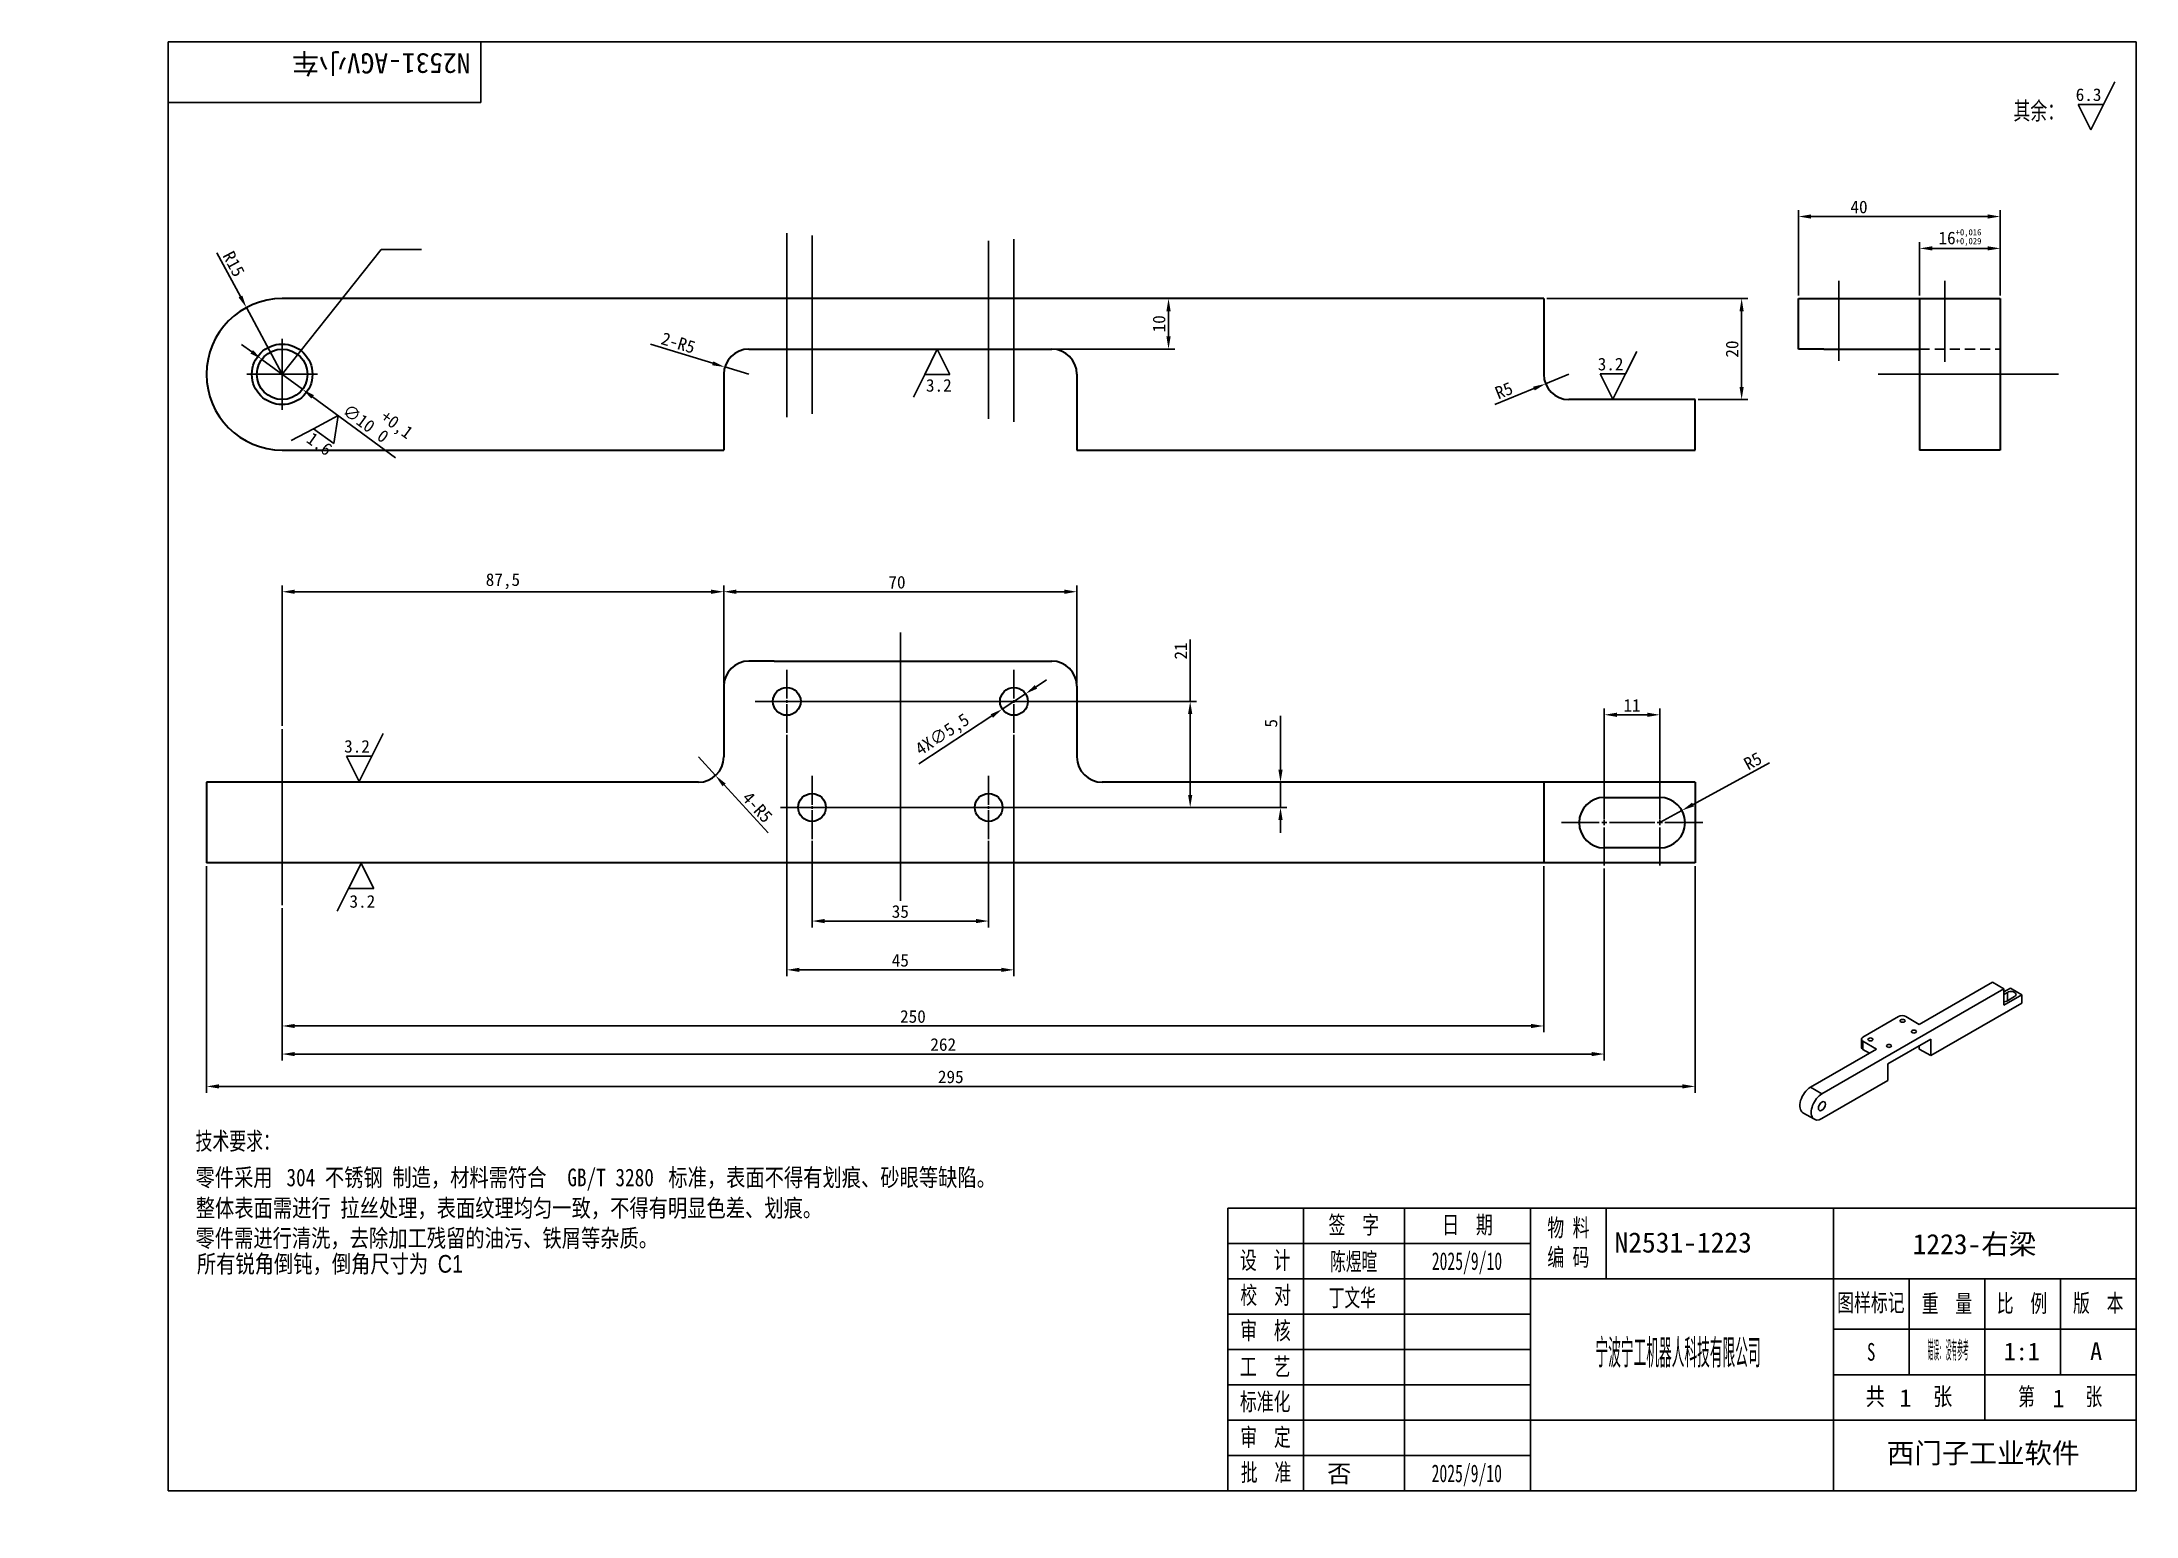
# Model space of a CAD drawing. Header units: millimetres. Extents: x 0 to 415, y 0 to 292.
import ezdxf
from ezdxf import colors
from ezdxf.entities.mleader import LeaderData, LeaderLine
from ezdxf.lldxf.tags import DXFTag
from ezdxf.math import Vec2, Vec3

# ---------------------------------------------------------------- set-up
doc = ezdxf.new("R2010")
doc.units = ezdxf.units.MM
doc.linetypes.add('JIS_02_2.0', pattern=[3, 2, -1])
for name, color, linetype in [('1223-右梁', 7, 'Continuous'), ('Default', 7, 'Continuous'), ('图框', 7, 'Continuous'), ('标注', 7, 'Continuous')]:
    doc.layers.add(name, color=color, linetype=linetype)
doc.styles.add('MtXpl_', font='SimSun.ttf')
doc.styles.add('SEACAD_Arial', font='arial.ttf', dxfattribs={"width": 0.8})
tags = doc.linetypes.add('CENTER2', pattern=[28.575, 19.05, -3.175, 3.175, -3.175]).pattern_tags.tags
tags[10:11] = [DXFTag(74, 4), DXFTag(75, 0), DXFTag(340, '0'), DXFTag(46, 0.0), DXFTag(50, 0.0), DXFTag(44, 0.0), DXFTag(45, 0.0)]
tags[8:9] = [DXFTag(74, 4), DXFTag(75, 0), DXFTag(340, '0'), DXFTag(46, 0.0), DXFTag(50, 0.0), DXFTag(44, 0.0), DXFTag(45, 0.0)]
tags[6:7] = [DXFTag(74, 4), DXFTag(75, 0), DXFTag(340, '0'), DXFTag(46, 0.0), DXFTag(50, 0.0), DXFTag(44, 0.0), DXFTag(45, 0.0)]
tags[4:5] = [DXFTag(74, 4), DXFTag(75, 0), DXFTag(340, '0'), DXFTag(46, 0.0), DXFTag(50, 0.0), DXFTag(44, 0.0), DXFTag(45, 0.0)]
doc.dimstyles.new('ISO-25', dxfattribs={"dimtxt": 2.5, "dimasz": 2.5, "dimexe": 1.25, "dimexo": 0.625, "dimtad": 1, "dimtxsty": 'Standard', "dimcen": 2.5, "dimadec": 0, "dimazin": 0, "dimtfac": 1, "dimtmove": 0, "dimatfit": 3, "dimfxl": 1, "dimarcsym": 0})

msp = doc.modelspace()

# ---------------------------------------------------------------- texts
at = {"color": 40, "true_color": 0xf8d731, "style": 'MtXpl_', "width": 0.8}
for s, p in [('零件采用 ', (30.446, 65.331)), ('304 ', (48.466, 65.331)), ('不锈钢 制造，材料需符合 ', (56.079, 65.331)), ('GB/T 3280 ', (104.133, 65.331)), ('标准，表面不得有划痕、砂眼等缺陷。', (124.136, 65.331)), ('整体表面需进行 拉丝处理，表面纹理均匀一致，不得有明显色差、划痕。', (30.499, 59.273)), ('零件需进行清洗，去除加工残留的油污、铁屑等杂质。', (30.445, 53.312))]:
    msp.add_text(s, height=3.5, dxfattribs=at).set_placement(p)
at = {"color": 40, "true_color": 0xf8d731, "insert": (30.718, 51.714), "char_height": 3.5, "width": 82.64748, "attachment_point": 1, "style": 'SEACAD_Arial'}
msp.add_mtext('{\\fSimSun|b0|i0|c134|p34;所有锐角倒钝，倒角尺寸为 }C1', dxfattribs=at)
at = {"layer": 'Default', "color": 4, "style": 'MtXpl_', "width": 0.7}
msp.add_text('其余：', height=3.5, dxfattribs=at).set_placement((390.701, 276.592))
at = {"layer": 'Default', "insert": (30.445, 76.041), "char_height": 3.5, "width": 19.56302, "attachment_point": 1, "style": 'SEACAD_Arial'}
msp.add_mtext('{\\f宋体|b0||i0||c0|p34;\\C7;\\H3.5;\\W0.7;技术要求：}', dxfattribs=at)
at = {"layer": '图框', "char_height": 3.5, "attachment_point": 5, "style": 'SEACAD_Arial'}
for s, insert, width in [('{\\f宋体|b0||i0||c0|p34;\\C7;\\H3.5;\\W0.7;签  字}', (259.965, 57.483), 19.96692), ('{\\f宋体|b0||i0||c0|p34;\\C7;\\H3.5;\\W0.7;日  期}', (282.498, 57.505), 25.04697), ('{\\f宋体|b0||i0||c0|p34;\\C7;\\H3.5;\\W0.7;物 料\\P}{\\f宋体|b0||i0||c0|p34;\\C7;\\H3.5;\\W0.7;编 码\\P}', (302.501, 54.027), 14.97053), ('{\\f宋体|b0||i0||c0|p34;\\C7;\\H3.5;\\W0.7;设  计}', (242.404, 50.493), 14.85119), ('{\\f宋体|b0||i0||c0|p34;\\C7;\\H3.5;\\W0.7;校  对}', (242.505, 43.562), 14.89547), ('{\\f宋体|b0||i0||c0|p34;\\C7;\\H3.5;\\W0.7;图样标记}', (362.443, 42.088), 14.83009), ('{\\f宋体|b0||i0||c0|p34;\\C7;\\H3.5;\\W0.7;重  量}', (377.504, 41.971), 14.90958), ('{\\f宋体|b0||i0||c0|p34;\\C7;\\H3.5;\\W0.7;比  例}', (392.387, 41.943), 14.95366), ('{\\f宋体|b0||i0||c0|p34;\\C7;\\H3.5;\\W0.7;版  本}', (407.496, 41.999), 15.0267), ('{\\f宋体|b0||i0||c0|p34;\\C7;\\H3.5;\\W0.7;审  核}', (242.466, 36.557), 14.97417), ('{\\f宋体|b0||i0||c0|p34;\\C7;\\H3.5;\\W0.7;S}', (362.499, 32.501), 14.99928), ('{\\f宋体|b0||i0||c0|p34;\\C7;\\H3.5;\\W0.7;工  艺}', (242.404, 29.474), 14.85119), ('{\\f宋体|b0||i0||c0|p34;\\C7;\\H3.5;\\W0.7;标准化}', (242.422, 22.476), 14.8165), ('{\\f宋体|b0||i0||c0|p34;\\C7;\\H3.5;\\W0.8;共     张}', (369.995, 23.503), 29.99971), ('{\\f宋体|b0||i0||c0|p34;\\C7;\\H3.5;\\W0.7;第      张}', (399.952, 23.47), 29.90382), ('{\\f宋体|b0||i0||c0|p34;\\C7;\\H3.5;\\W0.7;审  定}', (242.483, 15.442), 14.93948), ('{\\f宋体|b0||i0||c0|p34;\\C7;\\H3.5;\\W0.7;批  准}', (242.58, 8.472), 14.9364)]:
    msp.add_mtext(s, dxfattribs=dict(at, insert=insert, width=width))
at = {"layer": '图框', "insert": (384.684, 12.256), "char_height": 4, "width": 65.80738, "attachment_point": 5}
msp.add_mtext('{\\f宋体|b1||i0||c0|p34;\\C7;\\H4.;\\W1.;西门子工业软件}', dxfattribs=at)
at = {"layer": '标注', "color": 4}
for s, p in [('6.3', (403.026, 280.305)), ('3.2', (308.311, 226.938)), ('3.2', (175.193, 222.719)), ('3.2', (59.896, 151.223)), ('3.2', (60.953, 120.51))]:
    msp.add_text(s, height=2.5, dxfattribs=at).set_placement(p)
msp.add_text('1.6', height=2.5, rotation=324.5341, dxfattribs=at).set_placement((52.219, 212.84))

# ---------------------------------------------------------------- blocks, each defined once
blk = doc.blocks.new('SE2')
at = {"layer": '1223-右梁', "color": 7, "linetype": 'Continuous', "lineweight": 30}
for p, q in [((348.09, 231.16), (348.09, 241.16)), ((348.09, 241.16), (353.09, 241.16)), ((353.09, 241.16), (372.09, 241.16)), ((372.09, 241.16), (388.09, 241.16)), ((372.09, 241.16), (372.09, 211.16)), ((388.09, 241.16), (388.09, 211.16)), ((353.09, 231.16), (348.09, 231.16)), ((353.09, 231.16), (372.09, 231.16)), ((388.09, 211.16), (372.09, 211.16))]:
    blk.add_line(p, q, dxfattribs=at)
blk = doc.blocks.new('SE3')
at = {"layer": '1223-右梁', "color": 7, "linetype": 'Continuous'}
for p, q in [((295.22, 95.59), (259.16, 74.77)), ((292.96, 96.9), (278.46, 88.53)), ((292.96, 96.9), (295.22, 95.59)), ((296.5, 95.68), (295.22, 94.94)), ((295.22, 92.33), (295.22, 95.59)), ((296.5, 95.68), (298.76, 94.37)), ((280.73, 82.33), (298.76, 92.74)), ((295.22, 94.45), (295.93, 94.86)), ((298.76, 94.37), (295.22, 92.33)), ((297.34, 94.04), (295.79, 93.15)), ((295.93, 93.23), (295.93, 94.86)), ((298.76, 92.74), (298.76, 94.37)), ((267.29, 86), (274.36, 90.08)), ((275.78, 90.08), (278.46, 88.53)), ((269.98, 83.63), (256.9, 76.08)), ((267, 85.59), (267, 83.96)), ((267.29, 85.18), (269.98, 83.63)), ((267.29, 85.18), (267.29, 83.55)), ((267.29, 83.55), (268.57, 82.82)), ((272.24, 80.69), (280.73, 85.59)), ((278.46, 84.29), (278.46, 83.63)), ((278.46, 83.63), (280.73, 82.33)), ((280.73, 85.59), (280.73, 82.33)), ((272.24, 77.43), (272.24, 80.69)), ((256.9, 76.08), (259.16, 74.77)), ((259.16, 69.88), (272.24, 77.43)), ((255.4, 71.03), (257.66, 69.73))]:
    blk.add_line(p, q, dxfattribs=at)
for centre, major_axis, start_param, end_param in [((295.08, 93.55), (1, 0), 4.854286, 5.497787), ((296.64, 94.45), (-1, 0), 2.356194, 5.497787), ((275.07, 89.68), (1, 0), 0.785398, 2.356194), ((268, 85.59), (1, 0), 2.356194, 3.926991), ((268, 83.96), (1, 0), 3.141593, 3.926991), ((256.9, 73.63), (1.5, 2.6), 0.785398, 3.141593), ((259.16, 72.32), (1.5, 2.6), 0.785398, 3.926991)]:
    blk.add_ellipse(centre, major_axis=major_axis, ratio=0.57735, start_param=start_param, end_param=end_param, dxfattribs=at)
for centre, major_axis in [((275.14, 89.23), (0.5, 0)), ((277.4, 87.1), (0.5, 0)), ((268.78, 85.55), (0.5, 0)), ((272.45, 84.25), (0.5, 0)), ((259.16, 72.32), (-0.5, -0.866))]:
    blk.add_ellipse(centre, major_axis=major_axis, ratio=0.57735, dxfattribs=at)
blk = doc.blocks.new('_DOT')
at = {"color": 0}
blk.add_line((0, 0), (-1, 0), dxfattribs=at)
at = {"color": 0, "const_width": 0.333}
blk.add_lwpolyline([(-0.1665, 0, 1), (0.1665, 0, 1)], format="xyb", close=True, dxfattribs=at)
blk = doc.blocks.new('*D30')
at = {"color": 0, "lineweight": -2, "transparency": 16777216}
for p, q in [((41.58, 230.61), (39.57, 232.09)), ((43.59, 229.12), (51.64, 223.19)), ((70.05, 209.61), (53.65, 221.7))]:
    blk.add_line(p, q, dxfattribs=at)
at = {"color": 0, "lineweight": 30, "transparency": 16777216}
for points in [[(41.82, 230.94), (41.33, 230.27), (43.59, 229.12)], [(53.9, 222.04), (53.4, 221.37), (51.64, 223.19)]]:
    blk.add_solid(points, dxfattribs=at)
at = {"layer": 'Defpoints', "color": 0, "lineweight": 30, "transparency": 16777216}
for p in [(43.59, 229.12), (51.64, 223.19)]:
    blk.add_point(p, dxfattribs=at)
at = {"color": 0, "transparency": 16777216, "insert": (66.58, 216.83), "char_height": 2.5, "attachment_point": 5, "rotation": 323.5973}
blk.add_mtext('∅10\\S+0,1^  0;', dxfattribs=at)
blk = doc.blocks.new('*D31')
at = {"color": 0, "lineweight": -2, "transparency": 16777216}
for p, q in [((34.7, 250.25), (39.35, 241.58)), ((47.61, 226.16), (40.53, 239.38))]:
    blk.add_line(p, q, dxfattribs=at)
at = {"color": 0, "transparency": 16777216}
blk.add_solid([(39.71, 241.78), (38.98, 241.38), (40.53, 239.38)], dxfattribs=at)
at = {"layer": 'Defpoints', "color": 0, "transparency": 16777216}
for p in [(40.53, 239.38), (47.61, 226.16)]:
    blk.add_point(p, dxfattribs=at)
at = {"color": 0, "transparency": 16777216, "insert": (38.02, 248.02), "char_height": 2.5, "attachment_point": 5, "rotation": 298.1881}
blk.add_mtext('R15', dxfattribs=at)
blk = doc.blocks.new('*D32')
at = {"color": 0, "lineweight": -2, "transparency": 16777216}
for p, q in [((200.18, 241.16), (224.51, 241.16)), ((223.26, 233.66), (223.26, 238.66)), ((200.74, 231.16), (224.51, 231.16))]:
    blk.add_line(p, q, dxfattribs=at)
at = {"color": 0, "transparency": 16777216}
for points in [[(222.84, 238.66), (223.68, 238.66), (223.26, 241.16)], [(222.84, 233.66), (223.68, 233.66), (223.26, 231.16)]]:
    blk.add_solid(points, dxfattribs=at)
at = {"layer": 'Defpoints', "color": 0, "transparency": 16777216}
for p in [(199.55, 241.16), (223.26, 241.16), (200.11, 231.16)]:
    blk.add_point(p, dxfattribs=at)
at = {"color": 0, "transparency": 16777216, "insert": (221.39, 236.16), "char_height": 2.5, "attachment_point": 5, "rotation": 90}
blk.add_mtext('10', dxfattribs=at)
blk = doc.blocks.new('*D33')
at = {"color": 0, "lineweight": -2, "transparency": 16777216}
for p, q in [((152.61, 133.74), (152.61, 116.61)), ((187.61, 133.74), (187.61, 116.61)), ((155.11, 117.86), (185.11, 117.86))]:
    blk.add_line(p, q, dxfattribs=at)
at = {"color": 0, "transparency": 16777216}
for points in [[(155.11, 118.28), (155.11, 117.44), (152.61, 117.86)], [(185.11, 118.28), (185.11, 117.44), (187.61, 117.86)]]:
    blk.add_solid(points, dxfattribs=at)
at = {"layer": 'Defpoints', "color": 0, "transparency": 16777216}
for p in [(152.61, 134.36), (187.61, 134.36), (187.61, 117.86)]:
    blk.add_point(p, dxfattribs=at)
at = {"color": 0, "transparency": 16777216, "insert": (170.11, 119.74), "char_height": 2.5, "attachment_point": 5}
blk.add_mtext('35', dxfattribs=at)
blk = doc.blocks.new('*D34')
at = {"color": 0, "lineweight": -2, "transparency": 16777216}
for p, q in [((147.61, 154.74), (147.61, 106.95)), ((192.61, 154.74), (192.61, 106.95)), ((150.11, 108.2), (190.11, 108.2))]:
    blk.add_line(p, q, dxfattribs=at)
at = {"color": 0, "transparency": 16777216}
for points in [[(150.11, 108.61), (150.11, 107.78), (147.61, 108.2)], [(190.11, 108.61), (190.11, 107.78), (192.61, 108.2)]]:
    blk.add_solid(points, dxfattribs=at)
at = {"layer": 'Defpoints', "color": 0, "transparency": 16777216}
for p in [(147.61, 155.36), (192.61, 155.36), (192.61, 108.2)]:
    blk.add_point(p, dxfattribs=at)
at = {"color": 0, "transparency": 16777216, "insert": (170.11, 110.07), "char_height": 2.5, "attachment_point": 5}
blk.add_mtext('45', dxfattribs=at)
blk = doc.blocks.new('*D35')
at = {"color": 0, "lineweight": -2, "transparency": 16777216}
for p, q in [((348.09, 241.78), (348.09, 258.66)), ((350.59, 257.41), (385.59, 257.41)), ((388.09, 241.78), (388.09, 258.66))]:
    blk.add_line(p, q, dxfattribs=at)
at = {"color": 0, "transparency": 16777216}
for points in [[(350.59, 257.83), (350.59, 257), (348.09, 257.41)], [(385.59, 257.83), (385.59, 257), (388.09, 257.41)]]:
    blk.add_solid(points, dxfattribs=at)
at = {"layer": 'Defpoints', "color": 0, "transparency": 16777216}
for p in [(388.09, 257.41), (348.09, 241.16), (388.09, 241.16)]:
    blk.add_point(p, dxfattribs=at)
at = {"color": 0, "transparency": 16777216, "insert": (360.09, 259.29), "char_height": 2.5, "attachment_point": 5}
blk.add_mtext('40', dxfattribs=at)
blk = doc.blocks.new('*D36')
at = {"color": 0, "lineweight": -2, "transparency": 16777216}
for p, q in [((372.09, 241.78), (372.09, 252.35)), ((374.59, 251.1), (385.59, 251.1)), ((388.09, 241.78), (388.09, 252.35))]:
    blk.add_line(p, q, dxfattribs=at)
at = {"color": 0, "transparency": 16777216}
for points in [[(374.59, 251.52), (374.59, 250.69), (372.09, 251.1)], [(385.59, 251.52), (385.59, 250.69), (388.09, 251.1)]]:
    blk.add_solid(points, dxfattribs=at)
at = {"layer": 'Defpoints', "color": 0, "transparency": 16777216}
for p in [(388.09, 251.1), (372.09, 241.16), (388.09, 241.16)]:
    blk.add_point(p, dxfattribs=at)
at = {"color": 0, "transparency": 16777216, "insert": (380.09, 253.4), "char_height": 2.5, "attachment_point": 5}
blk.add_mtext('16{\\H1.25;\\S+0,016^ +0,029;}', dxfattribs=at)
blk = doc.blocks.new('*D37')
at = {"color": 0, "lineweight": -2, "transparency": 16777216}
for p, q in [((32.61, 128.74), (32.61, 83.86)), ((327.61, 128.74), (327.61, 83.86)), ((35.11, 85.11), (325.11, 85.11))]:
    blk.add_line(p, q, dxfattribs=at)
at = {"color": 0, "transparency": 16777216}
for points in [[(35.11, 85.53), (35.11, 84.7), (32.61, 85.11)], [(325.11, 85.53), (325.11, 84.7), (327.61, 85.11)]]:
    blk.add_solid(points, dxfattribs=at)
at = {"layer": 'Defpoints', "color": 0, "transparency": 16777216}
for p in [(32.61, 129.36), (327.61, 129.36), (327.61, 85.11)]:
    blk.add_point(p, dxfattribs=at)
at = {"color": 0, "transparency": 16777216, "insert": (180.11, 86.99), "char_height": 2.5, "attachment_point": 5}
blk.add_mtext('295', dxfattribs=at)
blk = doc.blocks.new('*D38')
at = {"color": 0, "lineweight": -2, "transparency": 16777216}
for p, q in [((194.91, 162.87), (190.32, 159.85)), ((197, 164.25), (199.09, 165.62)), ((173.81, 148.98), (188.23, 158.48))]:
    blk.add_line(p, q, dxfattribs=at)
at = {"color": 0, "transparency": 16777216}
for points in [[(196.77, 164.6), (197.23, 163.9), (194.91, 162.87)], [(188, 158.82), (188.46, 158.13), (190.32, 159.85)]]:
    blk.add_solid(points, dxfattribs=at)
at = {"layer": 'Defpoints', "color": 0, "transparency": 16777216}
for p in [(194.91, 162.87), (190.32, 159.85)]:
    blk.add_point(p, dxfattribs=at)
at = {"color": 0, "transparency": 16777216, "insert": (178.58, 154.62), "char_height": 2.5, "attachment_point": 5, "rotation": 33.3561}
blk.add_mtext('4X∅5,5', dxfattribs=at)
blk = doc.blocks.new('*D39')
at = {"color": 0, "lineweight": -2, "transparency": 16777216}
for p, q in [((245.45, 147.86), (245.45, 158.49)), ((210.74, 145.36), (246.7, 145.36)), ((245.45, 140.36), (245.45, 145.36)), ((191.74, 140.36), (246.7, 140.36)), ((245.45, 137.86), (245.45, 135.36))]:
    blk.add_line(p, q, dxfattribs=at)
at = {"color": 0, "transparency": 16777216}
for points in [[(245.03, 147.86), (245.87, 147.86), (245.45, 145.36)], [(245.03, 137.86), (245.87, 137.86), (245.45, 140.36)]]:
    blk.add_solid(points, dxfattribs=at)
at = {"layer": 'Defpoints', "color": 0, "transparency": 16777216}
for p in [(210.11, 145.36), (245.45, 145.36), (191.11, 140.36)]:
    blk.add_point(p, dxfattribs=at)
at = {"color": 0, "transparency": 16777216, "insert": (243.57, 157.03), "char_height": 2.5, "attachment_point": 5, "rotation": 90}
blk.add_mtext('5', dxfattribs=at)
blk = doc.blocks.new('*D40')
at = {"color": 0, "lineweight": -2, "transparency": 16777216}
for p, q in [((227.55, 161.36), (227.55, 173.65)), ((196.74, 161.36), (228.8, 161.36)), ((227.55, 142.86), (227.55, 158.86)), ((194.24, 140.36), (228.8, 140.36))]:
    blk.add_line(p, q, dxfattribs=at)
at = {"color": 0, "transparency": 16777216}
for points in [[(227.13, 158.86), (227.97, 158.86), (227.55, 161.36)], [(227.13, 142.86), (227.97, 142.86), (227.55, 140.36)]]:
    blk.add_solid(points, dxfattribs=at)
at = {"layer": 'Defpoints', "color": 0, "transparency": 16777216}
for p in [(196.11, 161.36), (193.61, 140.36), (227.55, 140.36)]:
    blk.add_point(p, dxfattribs=at)
at = {"color": 0, "transparency": 16777216, "insert": (225.68, 171.36), "char_height": 2.5, "attachment_point": 5, "rotation": 90}
blk.add_mtext('21', dxfattribs=at)
blk = doc.blocks.new('*D41')
at = {"color": 0, "lineweight": -2, "transparency": 16777216}
for p, q in [((309.61, 137.99), (309.61, 159.97)), ((312.11, 158.72), (318.11, 158.72)), ((320.61, 137.99), (320.61, 159.97))]:
    blk.add_line(p, q, dxfattribs=at)
at = {"color": 0, "transparency": 16777216}
for points in [[(312.11, 159.14), (312.11, 158.3), (309.61, 158.72)], [(318.11, 159.14), (318.11, 158.3), (320.61, 158.72)]]:
    blk.add_solid(points, dxfattribs=at)
at = {"layer": 'Defpoints', "color": 0, "transparency": 16777216}
for p in [(320.61, 158.72), (309.61, 137.36), (320.61, 137.36)]:
    blk.add_point(p, dxfattribs=at)
at = {"color": 0, "transparency": 16777216, "insert": (315.11, 160.59), "char_height": 2.5, "attachment_point": 5}
blk.add_mtext('11', dxfattribs=at)
blk = doc.blocks.new('*D42')
at = {"color": 0, "lineweight": -2, "transparency": 16777216}
for p, q in [((342.33, 149.2), (327.2, 140.95)), ((320.61, 137.36), (325, 139.76))]:
    blk.add_line(p, q, dxfattribs=at)
at = {"color": 0, "transparency": 16777216}
blk.add_solid([(327, 141.32), (327.4, 140.59), (325, 139.76)], dxfattribs=at)
at = {"layer": 'Defpoints', "color": 0, "transparency": 16777216}
for p in [(320.61, 137.36), (325, 139.76)]:
    blk.add_point(p, dxfattribs=at)
at = {"color": 0, "transparency": 16777216, "insert": (339.05, 149.55), "char_height": 2.5, "attachment_point": 5, "rotation": 28.5995}
blk.add_mtext('R5', dxfattribs=at)
blk = doc.blocks.new('*D43')
at = {"color": 0, "lineweight": -2, "transparency": 16777216}
for p, q in [((297.61, 128.74), (297.61, 95.83)), ((47.61, 120.39), (47.61, 95.83)), ((295.11, 97.08), (50.11, 97.08))]:
    blk.add_line(p, q, dxfattribs=at)
at = {"color": 0, "transparency": 16777216}
for points in [[(50.11, 97.49), (50.11, 96.66), (47.61, 97.08)], [(295.11, 97.49), (295.11, 96.66), (297.61, 97.08)]]:
    blk.add_solid(points, dxfattribs=at)
at = {"layer": 'Defpoints', "color": 0, "transparency": 16777216}
for p in [(297.61, 129.36), (47.61, 121.02), (47.61, 97.08)]:
    blk.add_point(p, dxfattribs=at)
at = {"color": 0, "transparency": 16777216, "insert": (172.61, 98.95), "char_height": 2.5, "attachment_point": 5}
blk.add_mtext('250', dxfattribs=at)
blk = doc.blocks.new('*D44')
at = {"color": 0, "lineweight": -2, "transparency": 16777216}
for p, q in [((298.24, 241.16), (338.08, 241.16)), ((336.83, 238.66), (336.83, 223.66)), ((328.24, 221.16), (338.08, 221.16))]:
    blk.add_line(p, q, dxfattribs=at)
at = {"color": 0, "transparency": 16777216}
for points in [[(336.41, 238.66), (337.24, 238.66), (336.83, 241.16)], [(336.41, 223.66), (337.24, 223.66), (336.83, 221.16)]]:
    blk.add_solid(points, dxfattribs=at)
at = {"layer": 'Defpoints', "color": 0, "transparency": 16777216}
for p in [(297.61, 241.16), (327.61, 221.16), (336.83, 221.16)]:
    blk.add_point(p, dxfattribs=at)
at = {"color": 0, "transparency": 16777216, "insert": (334.95, 231.16), "char_height": 2.5, "attachment_point": 5, "rotation": 90}
blk.add_mtext('20', dxfattribs=at)
blk = doc.blocks.new('*D45')
at = {"color": 0, "lineweight": -2, "transparency": 16777216}
for p, q in [((135.11, 164.99), (135.11, 184.34)), ((137.61, 183.09), (202.61, 183.09)), ((205.11, 164.99), (205.11, 184.34))]:
    blk.add_line(p, q, dxfattribs=at)
at = {"color": 0, "transparency": 16777216}
for points in [[(137.61, 183.51), (137.61, 182.67), (135.11, 183.09)], [(202.61, 183.51), (202.61, 182.67), (205.11, 183.09)]]:
    blk.add_solid(points, dxfattribs=at)
at = {"layer": 'Defpoints', "color": 0, "transparency": 16777216}
for p in [(205.11, 183.09), (135.11, 164.36), (205.11, 164.36)]:
    blk.add_point(p, dxfattribs=at)
at = {"color": 0, "transparency": 16777216, "insert": (169.45, 184.96), "char_height": 2.5, "attachment_point": 5}
blk.add_mtext('70', dxfattribs=at)
blk = doc.blocks.new('*D46')
at = {"color": 0, "lineweight": -2, "transparency": 16777216}
for p, q in [((47.61, 156.52), (47.61, 184.34)), ((132.61, 183.09), (50.11, 183.09)), ((135.11, 164.99), (135.11, 184.34))]:
    blk.add_line(p, q, dxfattribs=at)
at = {"color": 0, "transparency": 16777216}
for points in [[(50.11, 183.51), (50.11, 182.67), (47.61, 183.09)], [(132.61, 183.51), (132.61, 182.67), (135.11, 183.09)]]:
    blk.add_solid(points, dxfattribs=at)
at = {"layer": 'Defpoints', "color": 0, "transparency": 16777216}
for p in [(47.61, 183.09), (135.11, 164.36), (47.61, 155.89)]:
    blk.add_point(p, dxfattribs=at)
at = {"color": 0, "transparency": 16777216, "insert": (91.36, 185.17), "char_height": 2.5, "attachment_point": 5}
blk.add_mtext('87,5', dxfattribs=at)
blk = doc.blocks.new('*U47')
at = {"color": 0, "linetype": 'CENTER2', "transparency": 16777216}
for p, q in [((0, 0.55), (0, 6.25)), ((-6.25, 0), (-0.55, 0)), ((0.55, 0), (6.25, 0)), ((0, -6.25), (0, -0.55))]:
    blk.add_line(p, q, dxfattribs=at)
at = {"color": 0, "linetype": 'Continuous', "transparency": 16777216}
for p, q in [((-0.275, 0), (0.275, 0)), ((0, -0.275), (0, 0.275))]:
    blk.add_line(p, q, dxfattribs=at)
blk = doc.blocks.new('*U48')
at = {"color": 0, "linetype": 'CENTER2', "transparency": 16777216}
for p, q in [((0, 0.55), (0, 6.25)), ((-6.25, 0), (-0.55, 0)), ((0.55, 0), (6.25, 0)), ((0, -6.25), (0, -0.55))]:
    blk.add_line(p, q, dxfattribs=at)
at = {"color": 0, "linetype": 'Continuous', "transparency": 16777216}
for p, q in [((-0.275, 0), (0.275, 0)), ((0, -0.275), (0, 0.275))]:
    blk.add_line(p, q, dxfattribs=at)
blk = doc.blocks.new('*U49')
at = {"color": 0, "linetype": 'CENTER2', "transparency": 16777216}
for p, q in [((0, 0.55), (0, 6.25)), ((-6.25, 0), (-0.55, 0)), ((0.55, 0), (6.25, 0)), ((0, -6.25), (0, -0.55))]:
    blk.add_line(p, q, dxfattribs=at)
at = {"color": 0, "linetype": 'Continuous', "transparency": 16777216}
for p, q in [((-0.275, 0), (0.275, 0)), ((0, -0.275), (0, 0.275))]:
    blk.add_line(p, q, dxfattribs=at)
blk = doc.blocks.new('*U50')
at = {"color": 0, "linetype": 'CENTER2', "transparency": 16777216}
for p, q in [((0, 0.55), (0, 6.25)), ((-6.25, 0), (-0.55, 0)), ((0.55, 0), (6.25, 0)), ((0, -6.25), (0, -0.55))]:
    blk.add_line(p, q, dxfattribs=at)
at = {"color": 0, "linetype": 'Continuous', "transparency": 16777216}
for p, q in [((-0.275, 0), (0.275, 0)), ((0, -0.275), (0, 0.275))]:
    blk.add_line(p, q, dxfattribs=at)
blk = doc.blocks.new('*U51')
at = {"color": 0, "linetype": 'CENTER2', "transparency": 16777216}
for p, q in [((0, 1), (0, 8.5)), ((-8.5, 0), (-1, 0)), ((1, 0), (8.5, 0)), ((0, -8.5), (0, -1))]:
    blk.add_line(p, q, dxfattribs=at)
at = {"color": 0, "linetype": 'Continuous', "transparency": 16777216}
for p, q in [((-0.5, 0), (0.5, 0)), ((0, -0.5), (0, 0.5))]:
    blk.add_line(p, q, dxfattribs=at)
blk = doc.blocks.new('*U52')
at = {"color": 0, "linetype": 'CENTER2', "transparency": 16777216}
for p, q in [((0, 1), (0, 8.5)), ((-8.5, 0), (-1, 0)), ((1, 0), (8.5, 0)), ((0, -8.5), (0, -1))]:
    blk.add_line(p, q, dxfattribs=at)
at = {"color": 0, "linetype": 'Continuous', "transparency": 16777216}
for p, q in [((-0.5, 0), (0.5, 0)), ((0, -0.5), (0, 0.5))]:
    blk.add_line(p, q, dxfattribs=at)
blk = doc.blocks.new('*D54')
at = {"color": 0, "lineweight": -2, "transparency": 16777216}
for p, q in [((309.61, 128.24), (309.61, 90.27)), ((47.61, 120.39), (47.61, 90.27)), ((50.11, 91.52), (307.11, 91.52))]:
    blk.add_line(p, q, dxfattribs=at)
at = {"color": 0, "transparency": 16777216}
for points in [[(50.11, 91.93), (50.11, 91.1), (47.61, 91.52)], [(307.11, 91.93), (307.11, 91.1), (309.61, 91.52)]]:
    blk.add_solid(points, dxfattribs=at)
at = {"layer": 'Defpoints', "color": 0, "transparency": 16777216}
for p in [(309.61, 128.86), (47.61, 121.02), (309.61, 91.52)]:
    blk.add_point(p, dxfattribs=at)
at = {"color": 0, "transparency": 16777216, "insert": (178.61, 93.39), "char_height": 2.5, "attachment_point": 5}
blk.add_mtext('262', dxfattribs=at)
blk = doc.blocks.new('*D56')
at = {"color": 0, "linetype": 'CENTER2', "lineweight": -2, "transparency": 16777216}
for p, q in [((120.58, 232.1), (132.94, 228.34)), ((140.11, 226.16), (135.33, 227.61))]:
    blk.add_line(p, q, dxfattribs=at)
at = {"color": 0, "linetype": 'CENTER2', "transparency": 16777216}
blk.add_solid([(133.06, 228.74), (132.82, 227.94), (135.33, 227.61)], dxfattribs=at)
at = {"layer": 'Defpoints', "color": 0, "linetype": 'CENTER2', "transparency": 16777216}
for p in [(135.33, 227.61), (140.11, 226.16)]:
    blk.add_point(p, dxfattribs=at)
at = {"color": 0, "linetype": 'CENTER2', "transparency": 16777216, "insert": (126.11, 232.38), "char_height": 2.5, "attachment_point": 5, "rotation": 343.059}
blk.add_mtext('2-R5', dxfattribs=at)
blk = doc.blocks.new('*D57')
at = {"color": 0, "linetype": 'CENTER2', "lineweight": -2, "transparency": 16777216}
for p, q in [((302.61, 226.16), (297.98, 224.27)), ((287.92, 220.19), (295.66, 223.33))]:
    blk.add_line(p, q, dxfattribs=at)
at = {"color": 0, "linetype": 'CENTER2', "transparency": 16777216}
blk.add_solid([(295.51, 223.72), (295.82, 222.95), (297.98, 224.27)], dxfattribs=at)
at = {"layer": 'Defpoints', "color": 0, "linetype": 'CENTER2', "transparency": 16777216}
for p in [(297.98, 224.27), (302.61, 226.16)]:
    blk.add_point(p, dxfattribs=at)
at = {"color": 0, "linetype": 'CENTER2', "transparency": 16777216, "insert": (289.73, 222.95), "char_height": 2.5, "attachment_point": 5, "rotation": 22.0955}
blk.add_mtext('R5', dxfattribs=at)
blk = doc.blocks.new('*D58')
at = {"color": 0, "linetype": 'CENTER2', "lineweight": -2, "transparency": 16777216}
for p, q in [((130.11, 150.36), (133.49, 146.68)), ((143.91, 135.31), (135.18, 144.83))]:
    blk.add_line(p, q, dxfattribs=at)
at = {"color": 0, "linetype": 'CENTER2', "transparency": 16777216}
blk.add_solid([(135.49, 145.11), (134.87, 144.55), (133.49, 146.68)], dxfattribs=at)
at = {"layer": 'Defpoints', "color": 0, "linetype": 'CENTER2', "transparency": 16777216}
for p in [(130.11, 150.36), (133.49, 146.68)]:
    blk.add_point(p, dxfattribs=at)
at = {"color": 0, "linetype": 'CENTER2', "transparency": 16777216, "insert": (141.77, 140.42), "char_height": 2.5, "attachment_point": 5, "rotation": 312.5094}
blk.add_mtext('4-R5', dxfattribs=at)

# ---------------------------------------------------------------- dimensions: what is measured, and where the dimension line sits
at = {"color": 4}
for base, p1, p2, picture, middle in [((388.087, 257.414), (348.087, 241.155), (388.087, 241.155), '*D35', (360.087, 257.414)), ((205.114, 183.089), (135.114, 164.362), (205.114, 164.362), '*D45', (169.451, 183.089)), ((327.614, 85.113), (32.614, 129.362), (327.614, 129.362), '*D37', (180.114, 85.113)), ((47.614, 97.077), (297.614, 129.362), (47.614, 121.017), '*D43', (172.614, 97.077)), ((309.614, 91.516), (47.614, 121.017), (309.614, 128.862), '*D54', (178.614, 91.516))]:
    dim = msp.add_linear_dim(base=base, p1=p1, p2=p2, dimstyle='ISO-25', dxfattribs=at)
    dim.commit()
    dim.dimension.update_dxf_attribs({"geometry": picture, "text_midpoint": middle, "dimtype": 160})
dim = msp.add_linear_dim(base=(388.087, 251.105), p1=(372.087, 241.155), p2=(388.087, 241.155), dimstyle='ISO-25', override={"dimgap": 0.625, "dimtol": 1, "dimlim": 0, "dimtp": 0.016, "dimtm": -0.029, "dimtfac": 0.5, "dimtdec": 3}, dxfattribs=at)
dim.commit()
dim.dimension.update_dxf_attribs({"geometry": '*D36', "text_midpoint": (380.087, 253.397)})
for center, mpoint, picture, middle in [((47.614, 226.155), (40.528, 239.376), '*D31', (36.372, 247.131)), ((320.614, 137.362), (325.004, 139.755), '*D42', (339.947, 147.902))]:
    dim = msp.add_radius_dim(center=center, mpoint=mpoint, dimstyle='ISO-25', dxfattribs=at)
    dim.commit()
    dim.dimension.update_dxf_attribs({"geometry": picture, "text_midpoint": middle, "dimtype": 164})
for base, p1, p2, picture, middle in [((223.26, 241.155), (200.114, 231.155), (199.555, 241.155), '*D32', (221.385, 236.155)), ((336.826, 221.155), (297.614, 241.155), (327.614, 221.155), '*D44', (334.951, 231.155))]:
    dim = msp.add_linear_dim(base=base, p1=p1, p2=p2, angle=90, dimstyle='ISO-25', dxfattribs=at)
    dim.commit()
    dim.dimension.update_dxf_attribs({"geometry": picture, "text_midpoint": middle})
at = {"color": 4, "linetype": 'CENTER2'}
for center, mpoint, text, picture, middle in [((140.114, 226.155), (135.331, 227.612), '2-<>', '*D56', (126.112, 232.381)), ((130.114, 150.362), (133.492, 146.676), '4-<>', '*D58', (141.772, 140.418))]:
    dim = msp.add_radius_dim(center=center, mpoint=mpoint, text=text, dimstyle='ISO-25', dxfattribs=at)
    dim.commit()
    dim.dimension.update_dxf_attribs({"geometry": picture, "text_midpoint": middle})
at = {"color": 4}
dim = msp.add_diameter_dim_2p(p1=(43.589, 229.123), p2=(51.638, 223.188), dimstyle='ISO-25', override={"dimgap": 0.625, "dimtol": 1, "dimlim": 0, "dimtp": 0.1, "dimtm": 0}, dxfattribs=at)
dim.commit()
dim.dimension.update_dxf_attribs({"geometry": '*D30', "text_midpoint": (64.351, 213.814), "dimtype": 163})
at = {"color": 4, "linetype": 'CENTER2'}
dim = msp.add_radius_dim(center=(302.614, 226.155), mpoint=(297.981, 224.275), dimstyle='ISO-25', dxfattribs=at)
dim.commit()
dim.dimension.update_dxf_attribs({"geometry": '*D57', "text_midpoint": (290.431, 221.21), "dimtype": 164})
at = {"color": 4}
for base, p1, p2, picture, middle in [((47.614, 183.089), (135.114, 164.362), (47.614, 155.892), '*D46', (91.364, 185.172)), ((320.614, 158.719), (309.614, 137.362), (320.614, 137.362), '*D41', (315.114, 160.594))]:
    dim = msp.add_linear_dim(base=base, p1=p1, p2=p2, dimstyle='ISO-25', dxfattribs=at)
    dim.commit()
    dim.dimension.update_dxf_attribs({"geometry": picture, "text_midpoint": middle})
for base, p1, p2, picture, middle in [((227.551, 140.362), (196.114, 161.362), (193.614, 140.362), '*D40', (227.551, 171.362)), ((245.45, 145.362), (191.114, 140.362), (210.114, 145.362), '*D39', (245.45, 157.028))]:
    dim = msp.add_linear_dim(base=base, p1=p1, p2=p2, angle=90, dimstyle='ISO-25', override={"dimgap": 0.625, "dimtol": 0, "dimlim": 0, "dimtp": 0.05, "dimtm": 0.05}, dxfattribs=at)
    dim.commit()
    dim.dimension.update_dxf_attribs({"geometry": picture, "text_midpoint": middle, "dimtype": 160})
dim = msp.add_diameter_dim_2p(p1=(194.911, 162.874), p2=(190.317, 159.85), text='4X<>', dimstyle='ISO-25', dxfattribs=at)
dim.commit()
dim.dimension.update_dxf_attribs({"geometry": '*D38', "text_midpoint": (179.726, 152.878), "dimtype": 163})
for base, p1, p2, picture, middle in [((192.614, 108.198), (147.614, 155.362), (192.614, 155.362), '*D34', (170.114, 108.198)), ((187.614, 117.862), (152.614, 134.362), (187.614, 134.362), '*D33', (170.114, 117.862))]:
    dim = msp.add_linear_dim(base=base, p1=p1, p2=p2, dimstyle='ISO-25', override={"dimgap": 0.625, "dimtol": 0, "dimlim": 0, "dimtp": 0.05, "dimtm": 0.05}, dxfattribs=at)
    dim.commit()
    dim.dimension.update_dxf_attribs({"geometry": picture, "text_midpoint": middle, "dimtype": 160})

# ---------------------------------------------------------------- linework, layer by layer
at = {"color": 3}
msp.add_line((67.205, 250.889), (47.614, 226.155), dxfattribs=at)
at = {"color": 3, "linetype": 'ByBlock', "lineweight": -2}
msp.add_line((67.205, 250.889), (75.205, 250.889), dxfattribs=at)
at = {"lineweight": 30}
for p, q in [((297.614, 241.155), (297.614, 226.155)), ((140.114, 231.155), (140.114, 231.155)), ((135.114, 226.155), (135.114, 211.155)), ((205.114, 226.155), (205.114, 211.155)), ((145.114, 169.362), (140.114, 169.362)), ((195.114, 169.362), (200.114, 169.362)), ((135.114, 164.362), (135.114, 150.362)), ((205.114, 164.362), (205.114, 150.362)), ((297.614, 145.362), (297.614, 129.362))]:
    msp.add_line(p, q, dxfattribs=at)
for p, q in [((200.114, 231.155), (200.114, 231.155)), ((302.614, 221.155), (302.614, 221.155))]:
    msp.add_line(p, q)
at = {"linetype": 'JIS_02_2.0'}
msp.add_line((372.087, 231.155), (388.087, 231.155), dxfattribs=at)
at = {"color": 1, "linetype": 'CENTER2'}
msp.add_line((170.114, 121.895), (170.114, 175.002), dxfattribs=at)
at = {"lineweight": 30}
msp.add_circle((47.614, 226.155), 6, dxfattribs=at)
for centre, start, end in [((140.114, 226.155), 90, 180), ((200.114, 226.155), 0, 90), ((302.614, 226.155), 180, 270), ((140.114, 164.362), 90, 180), ((200.114, 164.362), 360, 90), ((130.114, 150.362), 270, 0), ((210.114, 150.362), 180, 270)]:
    msp.add_arc(centre, 5, start, end, dxfattribs=at)
at = {"layer": '1223-右梁', "color": 7, "linetype": 'Continuous', "lineweight": 30}
for p, q in [((297.614, 241.155), (47.614, 241.155)), ((140.114, 231.155), (200.114, 231.155)), ((327.614, 221.155), (302.614, 221.155)), ((327.614, 211.155), (327.614, 221.155)), ((47.614, 211.155), (135.114, 211.155)), ((205.114, 211.155), (327.614, 211.155)), ((145.114, 169.362), (195.114, 169.362)), ((47.614, 145.362), (32.614, 145.362)), ((32.614, 145.362), (32.614, 129.362)), ((130.114, 145.362), (47.614, 145.362)), ((302.614, 145.362), (210.114, 145.362)), ((327.614, 145.362), (302.614, 145.362)), ((327.614, 145.362), (327.614, 129.362)), ((309.614, 142.362), (320.614, 142.362)), ((47.614, 129.362), (32.614, 129.362)), ((302.614, 129.362), (47.614, 129.362)), ((327.614, 129.362), (302.614, 129.362)), ((320.614, 132.362), (309.614, 132.362))]:
    msp.add_line(p, q, dxfattribs=at)
for centre, radius in [((47.614, 226.155), 5), ((147.614, 161.362), 2.75), ((192.614, 161.362), 2.75), ((152.614, 140.362), 2.75), ((187.614, 140.362), 2.75)]:
    msp.add_circle(centre, radius, dxfattribs=at)
for centre, radius, start, end in [((47.614, 226.155), 15, 90, 270), ((309.614, 137.362), 5, 90, 270), ((320.614, 137.362), 5, 270, 90)]:
    msp.add_arc(centre, radius, start, end, dxfattribs=at)
at = {"layer": 'Default', "color": 1, "linetype": 'CENTER2'}
for p, q in [((147.614, 217.687), (147.614, 254.124)), ((152.614, 218.313), (152.614, 253.68)), ((187.614, 217.317), (187.614, 252.585)), ((192.614, 216.748), (192.614, 252.898)), ((356.087, 244.655), (356.087, 228.809)), ((377.087, 244.655), (377.087, 228.652)), ((47.614, 233.155), (47.614, 219.155)), ((54.614, 226.155), (40.614, 226.155)), ((363.884, 226.155), (399.614, 226.155)), ((144.114, 161.362), (196.114, 161.362)), ((47.614, 155.892), (47.614, 121.017)), ((149.114, 140.362), (191.114, 140.362))]:
    msp.add_line(p, q, dxfattribs=at)
at = {"layer": 'Default', "color": 7, "linetype": 'Continuous'}
for p, q in [((348.087, 241.155), (356.087, 241.155)), ((356.087, 241.155), (377.087, 241.155)), ((250, 61), (250, 5)), ((270, 61), (270, 5)), ((310, 61), (310, 47)), ((235, 54), (295, 54)), ((235, 47), (415, 47)), ((385, 47.003), (385, 19)), ((235, 40), (295, 40)), ((355, 28.003), (415, 28.003))]:
    msp.add_line(p, q, dxfattribs=at)
at = {"layer": '图框', "color": 7, "linetype": 'Continuous'}
for p, q in [((25, 5), (25, 292)), ((25, 292), (415, 292)), ((87, 292), (87, 280)), ((415, 292), (415, 5)), ((87, 280), (25, 280)), ((415, 61), (235, 61)), ((235, 5), (235, 61)), ((295, 5), (295, 61)), ((355, 61), (355, 5)), ((235, 5), (235, 54)), ((355, 47), (415, 47)), ((370, 47.003), (370, 28.003)), ((400, 47.003), (400, 28.003)), ((355, 37), (415, 37)), ((235, 33), (295, 33)), ((235, 26), (295, 26)), ((235, 19), (415, 19)), ((235, 12), (295, 12)), ((415, 5), (25, 5))]:
    msp.add_line(p, q, dxfattribs=at)
at = {"layer": '标注', "color": 4}
for p, q in [((408.524, 279.595), (410.76, 284.067)), ((403.524, 279.595), (408.524, 279.595)), ((406.024, 274.595), (403.524, 279.595)), ((406.024, 274.595), (408.524, 279.595)), ((177.445, 231.109), (174.945, 226.109)), ((177.445, 231.109), (179.945, 226.109)), ((313.808, 226.228), (316.044, 230.7)), ((174.945, 226.109), (172.709, 221.636)), ((179.945, 226.109), (174.945, 226.109)), ((308.808, 226.228), (313.808, 226.228)), ((311.308, 221.228), (308.808, 226.228)), ((311.308, 221.228), (313.808, 226.228)), ((58.733, 217.999), (53.796, 215.377)), ((58.733, 217.999), (57.868, 212.476)), ((53.796, 215.377), (49.38, 213.032)), ((57.868, 212.476), (53.796, 215.377)), ((65.393, 150.513), (67.629, 154.985)), ((60.393, 150.513), (65.393, 150.513)), ((62.893, 145.513), (60.393, 150.513)), ((62.893, 145.513), (65.393, 150.513)), ((63.25, 129.286), (60.75, 124.286)), ((63.25, 129.286), (65.75, 124.286)), ((60.75, 124.286), (58.514, 119.814)), ((65.75, 124.286), (60.75, 124.286))]:
    msp.add_line(p, q, dxfattribs=at)

# ---------------------------------------------------------------- block references
at = {"color": 1, "linetype": 'CENTER2'}
for name, p in [('*U47', (147.614, 161.362)), ('*U50', (192.614, 161.362)), ('*U48', (152.614, 140.362)), ('*U49', (187.614, 140.362)), ('*U51', (309.614, 137.362)), ('*U52', (320.614, 137.362))]:
    msp.add_blockref(name, p, dxfattribs=at)
at = {"layer": 'Default'}
for name, p in [('SE2', (0, 0)), ('SE3', (93.58, 8.871))]:
    msp.add_blockref(name, p, dxfattribs=at)

msp.set_redraw_order([(e.dxf.handle, doc.entitydb.next_handle()) for e in msp.query("TEXT MTEXT ATTDEF DIMENSION ARC_DIMENSION")])  # texts and dimensions are drawn at this point

# ---------------------------------------------------------------- leaders
at = {"layer": '图框', "color": 7, "linetype": 'Continuous'}
ml = msp.add_multileader_mtext('Standard', dxfattribs=at)
ml.set_content('{\\pxsm0.9;\\f宋体|b0||i0||c0|p34;\\W1.;N2531-AGV小车\\P}', color=7)
ml.set_leader_properties()
ml.set_arrow_properties(name='DOT')
ml.build(insert=Vec2(0, 0))
ml.multileader.update_dxf_attribs({"leader_type": 0, "dogleg_length": 0})
ctx = ml.context
ctx.base_point, ctx.landing_gap_size = Vec3(87.678, 288.033), 1.4
ctx.text_align_type = 1
notes = []
notes.append((ctx, [(0, (0, 0, 0), (0, 0), (1, 0), 1, [])]))
ctx.mtext.insert, ctx.mtext.text_direction, ctx.mtext.rotation, ctx.mtext.alignment = Vec3(67.232, 285.743), Vec3(-1, 0), 3.1415927, 2
ml = msp.add_multileader_mtext('Standard', dxfattribs=at)
ml.set_content('{\\pxsm0.9;\\f宋体|b0||i0||c0|p34;\\W1.;1223-右梁\\P}', color=7)
ml.set_leader_properties()
ml.set_arrow_properties(name='DOT')
ml.build(insert=Vec2(0, 0))
ml.multileader.update_dxf_attribs({"leader_type": 0, "dogleg_length": 0})
ctx = ml.context
ctx.base_point, ctx.landing_gap_size = Vec3(368.561, 53.587), 1.4
ctx.text_align_type = 1
notes.append((ctx, [(0, (0, 0, 0), (0, 0), (1, 0), 1, [])]))
ctx.mtext.insert, ctx.mtext.alignment = Vec3(382.973, 55.877), 2
ml = msp.add_multileader_mtext('Standard', dxfattribs=at)
ml.set_content('{\\pxsm0.9;\\f宋体|b0||i0||c0|p34;\\W1.;N2531-1223\\P}', color=7)
ml.set_leader_properties()
ml.set_arrow_properties(name='DOT')
ml.build(insert=Vec2(0, 0))
ml.multileader.update_dxf_attribs({"leader_type": 0, "dogleg_length": 0})
ctx = ml.context
ctx.base_point, ctx.landing_gap_size = Vec3(309.147, 54.198), 1.4
ctx.text_align_type = 1
notes.append((ctx, [(0, (0, 0, 0), (0, 0), (1, 0), 1, [])]))
ctx.mtext.insert, ctx.mtext.alignment = Vec3(325.247, 56.198), 2
ml = msp.add_multileader_mtext('Standard', dxfattribs=at)
ml.set_content('{\\pxsm0.9;\\f宋体|b0||i0||c0|p34;\\W0.6507936508;陈煜暄\\P}', color=7)
ml.set_leader_properties()
ml.set_arrow_properties(name='DOT')
ml.build(insert=Vec2(0, 0))
ml.multileader.update_dxf_attribs({"leader_type": 0, "dogleg_length": 0, "arrow_head_size": 3.5})
ctx = ml.context
ctx.base_point, ctx.char_height, ctx.arrow_head_size, ctx.landing_gap_size = Vec3(253.269, 50.161), 3.5, 3.5, 1.225
ctx.text_align_type = 1
notes.append((ctx, [(0, (0, 0, 0), (0, 0), (1, 0), 1, [])]))
ctx.mtext.insert, ctx.mtext.alignment = Vec3(259.939, 52.175), 2
ml = msp.add_multileader_mtext('Standard', dxfattribs=at)
ml.set_content('{\\pxsm0.9;\\f宋体|b0||i0||c0|p34;\\W0.6507936508;2025/9/10\\P}', color=7)
ml.set_leader_properties()
ml.set_arrow_properties(name='DOT')
ml.build(insert=Vec2(0, 0))
ml.multileader.update_dxf_attribs({"leader_type": 0, "dogleg_length": 0, "arrow_head_size": 3.5})
ctx = ml.context
ctx.base_point, ctx.char_height, ctx.arrow_head_size, ctx.landing_gap_size = Vec3(273.234, 50.329), 3.5, 3.5, 1.225
ctx.text_align_type = 1
notes.append((ctx, [(0, (0, 0, 0), (0, 0), (1, 0), 1, [])]))
ctx.mtext.insert, ctx.mtext.alignment = Vec3(282.397, 52.264), 2
ml = msp.add_multileader_mtext('Standard', dxfattribs=at)
ml.set_content('{\\pxsm0.9;\\f宋体|b0||i0||c0|p34;\\W0.6507936508;丁文华\\P}', color=7)
ml.set_leader_properties()
ml.set_arrow_properties(name='DOT')
ml.build(insert=Vec2(0, 0))
ml.multileader.update_dxf_attribs({"leader_type": 0, "dogleg_length": 0, "arrow_head_size": 3.5})
ctx = ml.context
ctx.base_point, ctx.char_height, ctx.arrow_head_size, ctx.landing_gap_size = Vec3(252.954, 43.018), 3.5, 3.5, 1.225
ctx.text_align_type = 1
notes.append((ctx, [(0, (0, 0, 0), (0, 0), (1, 0), 1, [])]))
ctx.mtext.insert, ctx.mtext.alignment = Vec3(259.682, 45.013), 2
ml = msp.add_multileader_mtext('Standard', dxfattribs=at)
ml.set_content('{\\pxsm0.9;\\f宋体|b0||i0||c0|p34;\\W0.369086814;宁波宁工机器人科技有限公司\\P}', color=7)
ml.set_leader_properties()
ml.set_arrow_properties(name='DOT')
ml.build(insert=Vec2(0, 0))
ml.multileader.update_dxf_attribs({"leader_type": 0, "dogleg_length": 0, "arrow_head_size": 5})
ctx = ml.context
ctx.base_point, ctx.char_height, ctx.arrow_head_size, ctx.landing_gap_size = Vec3(305.378, 32.091), 5, 5, 1.75
ctx.text_align_type = 1
notes.append((ctx, [(0, (0, 0, 0), (0, 0), (1, 0), 1, [])]))
ctx.mtext.insert, ctx.mtext.alignment = Vec3(324.232, 34.968), 2
ml = msp.add_multileader_mtext('Standard', dxfattribs=at)
ml.set_content('{\\pxsm0.9;\\f宋体|b0||i0||c0|p34;\\W0.231395911; 错误: 没有参考\\P}', color=7)
ml.set_leader_properties()
ml.set_arrow_properties(name='DOT')
ml.build(insert=Vec2(0, 0))
ml.multileader.update_dxf_attribs({"leader_type": 0, "dogleg_length": 0, "arrow_head_size": 3.5})
ctx = ml.context
ctx.base_point, ctx.char_height, ctx.arrow_head_size, ctx.landing_gap_size = Vec3(371.095, 32.672), 3.5, 3.5, 1.225
ctx.text_align_type = 1
notes.append((ctx, [(0, (0, 0, 0), (0, 0), (1, 0), 1, [])]))
ctx.mtext.insert, ctx.mtext.alignment = Vec3(377.416, 34.676), 2
ml = msp.add_multileader_mtext('Standard', dxfattribs=at)
ml.set_content('{\\pxsm0.9;\\f宋体|b0||i0||c0|p34;\\W1.;A\\P}', color=7)
ml.set_leader_properties()
ml.set_arrow_properties(name='DOT')
ml.build(insert=Vec2(0, 0))
ml.multileader.update_dxf_attribs({"leader_type": 0, "dogleg_length": 0, "arrow_head_size": 3.5})
ctx = ml.context
ctx.base_point, ctx.char_height, ctx.arrow_head_size, ctx.landing_gap_size = Vec3(403.89, 32.668), 3.5, 3.5, 1.225
ctx.text_align_type = 1
notes.append((ctx, [(0, (0, 0, 0), (0, 0), (1, 0), 1, [])]))
ctx.mtext.insert, ctx.mtext.alignment = Vec3(407.073, 34.418), 2
ml = msp.add_multileader_mtext('Standard', dxfattribs=at)
ml.set_content('{\\pxsm0.9;\\f宋体|b0||i0||c0|p34;\\W1.;1:1\\P}', color=7)
ml.set_leader_properties()
ml.set_arrow_properties(name='DOT')
ml.build(insert=Vec2(0, 0))
ml.multileader.update_dxf_attribs({"leader_type": 0, "dogleg_length": 0, "arrow_head_size": 3.5})
ctx = ml.context
ctx.base_point, ctx.char_height, ctx.arrow_head_size, ctx.landing_gap_size = Vec3(387.117, 32.614), 3.5, 3.5, 1.225
ctx.text_align_type = 1
notes.append((ctx, [(0, (0, 0, 0), (0, 0), (1, 0), 1, [])]))
ctx.mtext.insert, ctx.mtext.alignment = Vec3(392.332, 34.364), 2
ml = msp.add_multileader_mtext('Standard', dxfattribs=at)
ml.set_content('{\\pxsm0.9;\\f宋体|b0||i0||c0|p34;\\W1.;1\\P}', color=7)
ml.set_leader_properties()
ml.set_arrow_properties(name='DOT')
ml.build(insert=Vec2(0, 0))
ml.multileader.update_dxf_attribs({"leader_type": 0, "dogleg_length": 0, "arrow_head_size": 3.5})
ctx = ml.context
ctx.base_point, ctx.char_height, ctx.arrow_head_size, ctx.landing_gap_size = Vec3(367.073, 23.399), 3.5, 3.5, 1.225
ctx.text_align_type = 2
notes.append((ctx, [(0, (0, 0, 0), (0, 0), (1, 0), 1, [])]))
ctx.mtext.insert, ctx.mtext.alignment = Vec3(370.497, 25.149), 3
ml = msp.add_multileader_mtext('Standard', dxfattribs=at)
ml.set_content('{\\pxsm0.9;\\f宋体|b0||i0||c0|p34;\\W1.;1\\P}', color=7)
ml.set_leader_properties()
ml.set_arrow_properties(name='DOT')
ml.build(insert=Vec2(0, 0))
ml.multileader.update_dxf_attribs({"leader_type": 0, "dogleg_length": 0, "arrow_head_size": 3.5})
ctx = ml.context
ctx.base_point, ctx.char_height, ctx.arrow_head_size, ctx.landing_gap_size = Vec3(396.925, 23.326), 3.5, 3.5, 1.225
ctx.text_align_type = 1
notes.append((ctx, [(0, (0, 0, 0), (0, 0), (1, 0), 1, [])]))
ctx.mtext.insert, ctx.mtext.alignment = Vec3(399.637, 25.076), 2
ml = msp.add_multileader_mtext('Standard', dxfattribs=at)
ml.set_content('{\\pxsm0.9;\\f宋体|b0||i0||c0|p34;\\W0.6507936508;2025/9/10\\P}', color=7)
ml.set_leader_properties()
ml.set_arrow_properties(name='DOT')
ml.build(insert=Vec2(0, 0))
ml.multileader.update_dxf_attribs({"leader_type": 0, "dogleg_length": 0, "arrow_head_size": 3.5})
ctx = ml.context
ctx.base_point, ctx.char_height, ctx.arrow_head_size, ctx.landing_gap_size = Vec3(273.199, 8.289), 3.5, 3.5, 1.225
ctx.text_align_type = 1
notes.append((ctx, [(0, (0, 0, 0), (0, 0), (1, 0), 1, [])]))
ctx.mtext.insert, ctx.mtext.alignment = Vec3(282.361, 10.225), 2
ml = msp.add_multileader_mtext('Standard', dxfattribs=at)
ml.set_content('{\\pxsm0.9;\\f宋体|b0||i0||c0|p34;\\W1.;否\\P}', color=7)
ml.set_leader_properties()
ml.set_arrow_properties(name='DOT')
ml.build(insert=Vec2(0, 0))
ml.multileader.update_dxf_attribs({"leader_type": 0, "dogleg_length": 0, "arrow_head_size": 3.5})
ctx = ml.context
ctx.base_point, ctx.char_height, ctx.arrow_head_size, ctx.landing_gap_size = Vec3(252.954, 8.153), 3.5, 3.5, 1.225
ctx.text_align_type = 1
notes.append((ctx, [(0, (0, 0, 0), (0, 0), (1, 0), 1, [])]))
ctx.mtext.insert, ctx.mtext.alignment = Vec3(257.086, 10.148), 2
for ctx, leaders in notes:
    for number, flags, end, landing, length, lines in leaders:
        leader = LeaderData()
        leader.index, (leader.has_last_leader_line, leader.has_dogleg_vector, leader.attachment_direction) = number, flags
        leader.last_leader_point, leader.dogleg_vector, leader.dogleg_length = Vec3(end), Vec3(landing), length
        for number, points, colour, breaks in lines:
            line = LeaderLine()
            line.index, line.vertices, line.color, line.breaks = number, Vec3.list(points), colors.encode_raw_color(colour), breaks
            leader.lines.append(line)
        ctx.leaders.append(leader)

doc.saveas('drawing.dxf')
